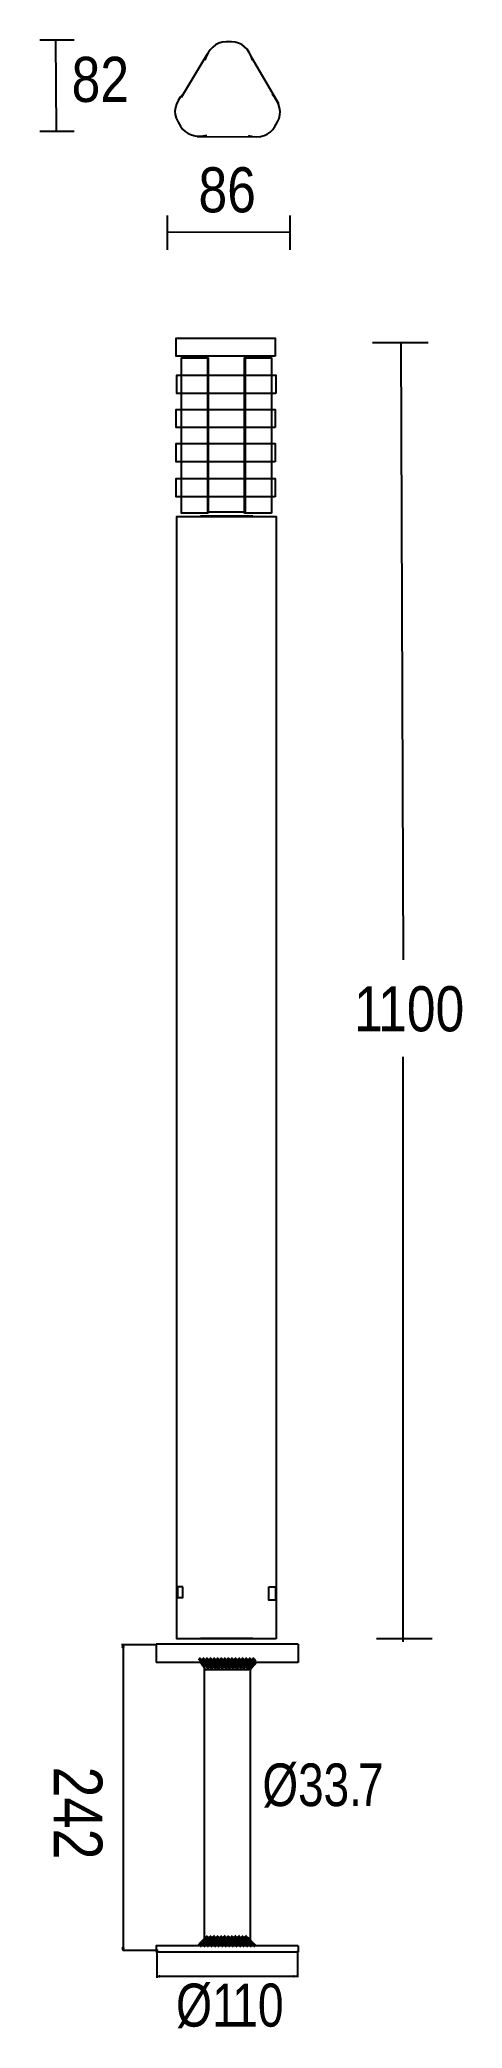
# Model space of a CAD drawing. Extents: x 1 to 72, y 3 to 337.
import ezdxf

# ---------------------------------------------------------------- set-up
doc = ezdxf.new("R2010")
doc.units = 0
doc.layers.add('LIVELLO_1', color=160, linetype='Continuous')
doc.styles.add('STD', font='txt')

# ---------------------------------------------------------------- blocks, each defined once
blk = doc.blocks.new('AI9-BLK319')
at = {"layer": 'LIVELLO_1', "color": 7}
for p, q in [((3.514686, -0.318155), (3.881072, 0.049782)), ((3.697793, -0.501089), (4.066418, -0.133497)), ((3.881072, -0.684368), (4.249698, -0.318155))]:
    blk.add_line(p, q, dxfattribs=at)
blk = doc.blocks.new('AI9-BLK318')
at = {"layer": 'LIVELLO_1', "color": 7}
blk.add_blockref('AI9-BLK319', (0, 0), dxfattribs=at)
blk = doc.blocks.new('AI9-BLK317')
at = {"layer": 'LIVELLO_1', "color": 7}
for p, q in [((3.741029, -0.167432), (4.108965, 0.199127)), ((3.924308, -0.352089), (4.292072, 0.015847)), ((4.108965, -0.535368), (4.475351, -0.167432))]:
    blk.add_line(p, q, dxfattribs=at)
blk = doc.blocks.new('AI9-BLK316')
at = {"layer": 'LIVELLO_1', "color": 7}
blk.add_blockref('AI9-BLK317', (0, 0), dxfattribs=at)
blk = doc.blocks.new('AI9-BLK315')
at = {"layer": 'LIVELLO_1', "color": 7}
for p, q in [((3.889513, 0.017742), (4.257277, 0.385678)), ((4.07417, -0.165537), (4.440556, 0.201021)), ((4.257277, -0.350194), (4.625213, 0.017742))]:
    blk.add_line(p, q, dxfattribs=at)
blk = doc.blocks.new('AI9-BLK314')
at = {"layer": 'LIVELLO_1', "color": 7}
blk.add_blockref('AI9-BLK315', (0, 0), dxfattribs=at)
blk = doc.blocks.new('AI9-BLK311')
at = {"layer": 'LIVELLO_1', "color": 7}
for p, q in [((2.917479, -0.318155), (3.285243, 0.049782)), ((3.100586, -0.501089), (3.468522, -0.133497)), ((3.285243, -0.684368), (3.651629, -0.318155))]:
    blk.add_line(p, q, dxfattribs=at)
blk = doc.blocks.new('AI9-BLK310')
at = {"layer": 'LIVELLO_1', "color": 7}
blk.add_blockref('AI9-BLK311', (0, 0), dxfattribs=at)
blk = doc.blocks.new('AI9-BLK309')
at = {"layer": 'LIVELLO_1', "color": 7}
for p, q in [((3.214963, -0.167432), (3.583588, 0.199127)), ((3.400309, -0.352089), (3.766695, 0.015847)), ((3.583588, -0.535368), (3.951352, -0.167432))]:
    blk.add_line(p, q, dxfattribs=at)
blk = doc.blocks.new('AI9-BLK308')
at = {"layer": 'LIVELLO_1', "color": 7}
blk.add_blockref('AI9-BLK309', (0, 0), dxfattribs=at)
blk = doc.blocks.new('AI9-BLK307')
at = {"layer": 'LIVELLO_1', "color": 7}
for p, q in [((3.514686, 0.017742), (3.881072, 0.385678)), ((3.697793, -0.165537), (4.066418, 0.201021)), ((3.881072, -0.350194), (4.249698, 0.017742))]:
    blk.add_line(p, q, dxfattribs=at)
blk = doc.blocks.new('AI9-BLK306')
at = {"layer": 'LIVELLO_1', "color": 7}
blk.add_blockref('AI9-BLK307', (0, 0), dxfattribs=at)
blk = doc.blocks.new('AI9-BLK305')
at = {"layer": 'LIVELLO_1', "color": 7}
for p, q in [((3.741029, 0.185346), (4.108965, 0.552938)), ((3.924308, 0.002067), (4.292072, 0.369659)), ((4.108965, -0.181212), (4.475351, 0.185346))]:
    blk.add_line(p, q, dxfattribs=at)
blk = doc.blocks.new('AI9-BLK304')
at = {"layer": 'LIVELLO_1', "color": 7}
blk.add_blockref('AI9-BLK305', (0, 0), dxfattribs=at)
blk = doc.blocks.new('AI9-BLK303')
at = {"layer": 'LIVELLO_1', "color": 7}
for p, q in [((3.889513, 0.335552), (4.257277, 0.70211)), ((4.07417, 0.150895), (4.440556, 0.518831)), ((4.257277, -0.032039), (4.625213, 0.335552))]:
    blk.add_line(p, q, dxfattribs=at)
blk = doc.blocks.new('AI9-BLK302')
at = {"layer": 'LIVELLO_1', "color": 7}
blk.add_blockref('AI9-BLK303', (0, 0), dxfattribs=at)
blk = doc.blocks.new('AI9-BLK301')
at = {"layer": 'LIVELLO_1', "color": 7}
for p, q in [((2.319583, -0.318155), (2.687347, 0.049782)), ((2.50424, -0.501089), (2.870626, -0.133497)), ((2.687347, -0.684368), (3.055283, -0.318155))]:
    blk.add_line(p, q, dxfattribs=at)
blk = doc.blocks.new('AI9-BLK300')
at = {"layer": 'LIVELLO_1', "color": 7}
blk.add_blockref('AI9-BLK301', (0, 0), dxfattribs=at)
blk = doc.blocks.new('AI9-BLK299')
at = {"layer": 'LIVELLO_1', "color": 7}
for p, q in [((2.619134, -0.167432), (2.985692, 0.199127)), ((2.802413, -0.352089), (3.170177, 0.015847)), ((2.985692, -0.535368), (3.353456, -0.167432))]:
    blk.add_line(p, q, dxfattribs=at)
blk = doc.blocks.new('AI9-BLK298')
at = {"layer": 'LIVELLO_1', "color": 7}
blk.add_blockref('AI9-BLK299', (0, 0), dxfattribs=at)
blk = doc.blocks.new('AI9-BLK297')
at = {"layer": 'LIVELLO_1', "color": 7}
for p, q in [((2.917479, 0.017742), (3.285243, 0.385678)), ((3.100586, -0.165537), (3.468522, 0.201021)), ((3.285243, -0.350194), (3.651629, 0.017742))]:
    blk.add_line(p, q, dxfattribs=at)
blk = doc.blocks.new('AI9-BLK296')
at = {"layer": 'LIVELLO_1', "color": 7}
blk.add_blockref('AI9-BLK297', (0, 0), dxfattribs=at)
blk = doc.blocks.new('AI9-BLK295')
at = {"layer": 'LIVELLO_1', "color": 7}
for p, q in [((3.214963, 0.185346), (3.583588, 0.552938)), ((3.400309, 0.002067), (3.766695, 0.369659)), ((3.583588, -0.181212), (3.951352, 0.185346))]:
    blk.add_line(p, q, dxfattribs=at)
blk = doc.blocks.new('AI9-BLK294')
at = {"layer": 'LIVELLO_1', "color": 7}
blk.add_blockref('AI9-BLK295', (0, 0), dxfattribs=at)
blk = doc.blocks.new('AI9-BLK293')
at = {"layer": 'LIVELLO_1', "color": 7}
for p, q in [((3.514686, 0.335552), (3.881072, 0.70211)), ((3.697793, 0.150895), (4.066418, 0.518831)), ((3.881072, -0.032039), (4.249698, 0.335552))]:
    blk.add_line(p, q, dxfattribs=at)
blk = doc.blocks.new('AI9-BLK292')
at = {"layer": 'LIVELLO_1', "color": 7}
blk.add_blockref('AI9-BLK293', (0, 0), dxfattribs=at)
blk = doc.blocks.new('AI9-BLK291')
at = {"layer": 'LIVELLO_1', "color": 7}
for p, q in [((1.723065, -0.318155), (2.08945, 0.049782)), ((1.906344, -0.501089), (2.274108, -0.133497)), ((2.08945, -0.684368), (2.457387, -0.318155))]:
    blk.add_line(p, q, dxfattribs=at)
blk = doc.blocks.new('AI9-BLK290')
at = {"layer": 'LIVELLO_1', "color": 7}
blk.add_blockref('AI9-BLK291', (0, 0), dxfattribs=at)
blk = doc.blocks.new('AI9-BLK289')
at = {"layer": 'LIVELLO_1', "color": 7}
for p, q in [((2.021238, -0.167432), (2.389174, 0.199127)), ((2.204517, -0.352089), (2.572281, 0.015847)), ((2.389174, -0.535368), (2.75556, -0.167432))]:
    blk.add_line(p, q, dxfattribs=at)
blk = doc.blocks.new('AI9-BLK288')
at = {"layer": 'LIVELLO_1', "color": 7}
blk.add_blockref('AI9-BLK289', (0, 0), dxfattribs=at)
blk = doc.blocks.new('AI9-BLK287')
at = {"layer": 'LIVELLO_1', "color": 7}
for p, q in [((2.319583, 0.017742), (2.687347, 0.385678)), ((2.50424, -0.165537), (2.870626, 0.201021)), ((2.687347, -0.350194), (3.055283, 0.017742))]:
    blk.add_line(p, q, dxfattribs=at)
blk = doc.blocks.new('AI9-BLK286')
at = {"layer": 'LIVELLO_1', "color": 7}
blk.add_blockref('AI9-BLK287', (0, 0), dxfattribs=at)
blk = doc.blocks.new('AI9-BLK285')
at = {"layer": 'LIVELLO_1', "color": 7}
for p, q in [((2.619134, 0.185346), (2.985692, 0.552938)), ((2.802413, 0.002067), (3.170177, 0.369659)), ((2.985692, -0.181212), (3.353456, 0.185346))]:
    blk.add_line(p, q, dxfattribs=at)
blk = doc.blocks.new('AI9-BLK284')
at = {"layer": 'LIVELLO_1', "color": 7}
blk.add_blockref('AI9-BLK285', (0, 0), dxfattribs=at)
blk = doc.blocks.new('AI9-BLK283')
at = {"layer": 'LIVELLO_1', "color": 7}
for p, q in [((2.917479, 0.335552), (3.285243, 0.70211)), ((3.100586, 0.150895), (3.468522, 0.518831)), ((3.285243, -0.032039), (3.651629, 0.335552))]:
    blk.add_line(p, q, dxfattribs=at)
blk = doc.blocks.new('AI9-BLK282')
at = {"layer": 'LIVELLO_1', "color": 7}
blk.add_blockref('AI9-BLK283', (0, 0), dxfattribs=at)
blk = doc.blocks.new('AI9-BLK281')
at = {"layer": 'LIVELLO_1', "color": 7}
for p, q in [((1.125168, -0.318155), (1.493621, 0.049782)), ((1.309136, -0.501089), (1.6769, -0.133497)), ((1.493621, -0.684368), (1.860179, -0.318155))]:
    blk.add_line(p, q, dxfattribs=at)
blk = doc.blocks.new('AI9-BLK280')
at = {"layer": 'LIVELLO_1', "color": 7}
blk.add_blockref('AI9-BLK281', (0, 0), dxfattribs=at)
blk = doc.blocks.new('AI9-BLK279')
at = {"layer": 'LIVELLO_1', "color": 7}
for p, q in [((1.423341, -0.167432), (1.791277, 0.199127)), ((1.607998, -0.352089), (1.975073, 0.015847)), ((1.791277, -0.535368), (2.15973, -0.167432))]:
    blk.add_line(p, q, dxfattribs=at)
blk = doc.blocks.new('AI9-BLK278')
at = {"layer": 'LIVELLO_1', "color": 7}
blk.add_blockref('AI9-BLK279', (0, 0), dxfattribs=at)
blk = doc.blocks.new('AI9-BLK277')
at = {"layer": 'LIVELLO_1', "color": 7}
for p, q in [((1.723065, 0.017742), (2.08945, 0.385678)), ((1.906344, -0.165537), (2.274108, 0.201021)), ((2.08945, -0.350194), (2.457387, 0.017742))]:
    blk.add_line(p, q, dxfattribs=at)
blk = doc.blocks.new('AI9-BLK276')
at = {"layer": 'LIVELLO_1', "color": 7}
blk.add_blockref('AI9-BLK277', (0, 0), dxfattribs=at)
blk = doc.blocks.new('AI9-BLK275')
at = {"layer": 'LIVELLO_1', "color": 7}
for p, q in [((2.021238, 0.185346), (2.389174, 0.552938)), ((2.204517, 0.002067), (2.572281, 0.369659)), ((2.389174, -0.181212), (2.75556, 0.185346))]:
    blk.add_line(p, q, dxfattribs=at)
blk = doc.blocks.new('AI9-BLK274')
at = {"layer": 'LIVELLO_1', "color": 7}
blk.add_blockref('AI9-BLK275', (0, 0), dxfattribs=at)
blk = doc.blocks.new('AI9-BLK273')
at = {"layer": 'LIVELLO_1', "color": 7}
for p, q in [((2.319583, 0.335552), (2.687347, 0.70211)), ((2.50424, 0.150895), (2.870626, 0.518831)), ((2.687347, -0.032039), (3.055283, 0.335552))]:
    blk.add_line(p, q, dxfattribs=at)
blk = doc.blocks.new('AI9-BLK272')
at = {"layer": 'LIVELLO_1', "color": 7}
blk.add_blockref('AI9-BLK273', (0, 0), dxfattribs=at)
blk = doc.blocks.new('AI9-BLK271')
at = {"layer": 'LIVELLO_1', "color": 7}
for p, q in [((0.527961, -0.318155), (0.895725, 0.049782)), ((0.711068, -0.501089), (1.079004, -0.133497)), ((0.895725, -0.684368), (1.263661, -0.318155))]:
    blk.add_line(p, q, dxfattribs=at)
blk = doc.blocks.new('AI9-BLK270')
at = {"layer": 'LIVELLO_1', "color": 7}
blk.add_blockref('AI9-BLK271', (0, 0), dxfattribs=at)
blk = doc.blocks.new('AI9-BLK269')
at = {"layer": 'LIVELLO_1', "color": 7}
for p, q in [((0.826134, -0.167432), (1.19407, 0.199127)), ((1.010791, -0.352089), (1.378727, 0.015847)), ((1.19407, -0.535368), (1.561834, -0.167432))]:
    blk.add_line(p, q, dxfattribs=at)
blk = doc.blocks.new('AI9-BLK268')
at = {"layer": 'LIVELLO_1', "color": 7}
blk.add_blockref('AI9-BLK269', (0, 0), dxfattribs=at)
blk = doc.blocks.new('AI9-BLK267')
at = {"layer": 'LIVELLO_1', "color": 7}
for p, q in [((1.125168, 0.017742), (1.493621, 0.385678)), ((1.309136, -0.165537), (1.6769, 0.201021)), ((1.493621, -0.350194), (1.860179, 0.017742))]:
    blk.add_line(p, q, dxfattribs=at)
blk = doc.blocks.new('AI9-BLK266')
at = {"layer": 'LIVELLO_1', "color": 7}
blk.add_blockref('AI9-BLK267', (0, 0), dxfattribs=at)
blk = doc.blocks.new('AI9-BLK265')
at = {"layer": 'LIVELLO_1', "color": 7}
for p, q in [((1.423341, 0.185346), (1.791277, 0.552938)), ((1.607998, 0.002067), (1.975073, 0.369659)), ((1.791277, -0.181212), (2.15973, 0.185346))]:
    blk.add_line(p, q, dxfattribs=at)
blk = doc.blocks.new('AI9-BLK264')
at = {"layer": 'LIVELLO_1', "color": 7}
blk.add_blockref('AI9-BLK265', (0, 0), dxfattribs=at)
blk = doc.blocks.new('AI9-BLK263')
at = {"layer": 'LIVELLO_1', "color": 7}
for p, q in [((1.723065, 0.335552), (2.08945, 0.70211)), ((1.906344, 0.150895), (2.274108, 0.518831)), ((2.08945, -0.032039), (2.457387, 0.335552))]:
    blk.add_line(p, q, dxfattribs=at)
blk = doc.blocks.new('AI9-BLK262')
at = {"layer": 'LIVELLO_1', "color": 7}
blk.add_blockref('AI9-BLK263', (0, 0), dxfattribs=at)
blk = doc.blocks.new('AI9-BLK261')
at = {"layer": 'LIVELLO_1', "color": 7}
for p, q in [((-0.069935, -0.318155), (0.297829, 0.049782)), ((0.114722, -0.501089), (0.481108, -0.133497)), ((0.297829, -0.684368), (0.665765, -0.318155))]:
    blk.add_line(p, q, dxfattribs=at)
blk = doc.blocks.new('AI9-BLK260')
at = {"layer": 'LIVELLO_1', "color": 7}
blk.add_blockref('AI9-BLK261', (0, 0), dxfattribs=at)
blk = doc.blocks.new('AI9-BLK259')
at = {"layer": 'LIVELLO_1', "color": 7}
for p, q in [((0.229616, -0.167432), (0.596174, 0.199127)), ((0.412895, -0.352089), (0.780659, 0.015847)), ((0.596174, -0.535368), (0.963938, -0.167432))]:
    blk.add_line(p, q, dxfattribs=at)
blk = doc.blocks.new('AI9-BLK258')
at = {"layer": 'LIVELLO_1', "color": 7}
blk.add_blockref('AI9-BLK259', (0, 0), dxfattribs=at)
blk = doc.blocks.new('AI9-BLK257')
at = {"layer": 'LIVELLO_1', "color": 7}
for p, q in [((0.527961, 0.017742), (0.895725, 0.385678)), ((0.711068, -0.165537), (1.079004, 0.201021)), ((0.895725, -0.350194), (1.263661, 0.017742))]:
    blk.add_line(p, q, dxfattribs=at)
blk = doc.blocks.new('AI9-BLK256')
at = {"layer": 'LIVELLO_1', "color": 7}
blk.add_blockref('AI9-BLK257', (0, 0), dxfattribs=at)
blk = doc.blocks.new('AI9-BLK255')
at = {"layer": 'LIVELLO_1', "color": 7}
for p, q in [((0.826134, 0.185346), (1.19407, 0.552938)), ((1.010791, 0.002067), (1.378727, 0.369659)), ((1.19407, -0.181212), (1.561834, 0.185346))]:
    blk.add_line(p, q, dxfattribs=at)
blk = doc.blocks.new('AI9-BLK254')
at = {"layer": 'LIVELLO_1', "color": 7}
blk.add_blockref('AI9-BLK255', (0, 0), dxfattribs=at)
blk = doc.blocks.new('AI9-BLK253')
at = {"layer": 'LIVELLO_1', "color": 7}
for p, q in [((1.125168, 0.335552), (1.493621, 0.70211)), ((1.309136, 0.150895), (1.6769, 0.518831)), ((1.493621, -0.032039), (1.860179, 0.335552))]:
    blk.add_line(p, q, dxfattribs=at)
blk = doc.blocks.new('AI9-BLK252')
at = {"layer": 'LIVELLO_1', "color": 7}
blk.add_blockref('AI9-BLK253', (0, 0), dxfattribs=at)
blk = doc.blocks.new('AI9-BLK251')
at = {"layer": 'LIVELLO_1', "color": 7}
for p, q in [((-0.666454, -0.318155), (-0.300068, 0.049782)), ((-0.483175, -0.501089), (-0.114722, -0.133497)), ((-0.300068, -0.684368), (0.068557, -0.318155))]:
    blk.add_line(p, q, dxfattribs=at)
blk = doc.blocks.new('AI9-BLK250')
at = {"layer": 'LIVELLO_1', "color": 7}
blk.add_blockref('AI9-BLK251', (0, 0), dxfattribs=at)
blk = doc.blocks.new('AI9-BLK249')
at = {"layer": 'LIVELLO_1', "color": 7}
for p, q in [((-0.368281, -0.167432), (-0.000345, 0.199127)), ((-0.185002, -0.352089), (0.182762, 0.015847)), ((-0.000345, -0.535368), (0.366041, -0.167432))]:
    blk.add_line(p, q, dxfattribs=at)
blk = doc.blocks.new('AI9-BLK248')
at = {"layer": 'LIVELLO_1', "color": 7}
blk.add_blockref('AI9-BLK249', (0, 0), dxfattribs=at)
blk = doc.blocks.new('AI9-BLK247')
at = {"layer": 'LIVELLO_1', "color": 7}
for p, q in [((-0.069935, 0.017742), (0.297829, 0.385678)), ((0.114722, -0.165537), (0.481108, 0.201021)), ((0.297829, -0.350194), (0.665765, 0.017742))]:
    blk.add_line(p, q, dxfattribs=at)
blk = doc.blocks.new('AI9-BLK246')
at = {"layer": 'LIVELLO_1', "color": 7}
blk.add_blockref('AI9-BLK247', (0, 0), dxfattribs=at)
blk = doc.blocks.new('AI9-BLK245')
at = {"layer": 'LIVELLO_1', "color": 7}
for p, q in [((0.229616, 0.185346), (0.596174, 0.552938)), ((0.412895, 0.002067), (0.780659, 0.369659)), ((0.596174, -0.181212), (0.963938, 0.185346))]:
    blk.add_line(p, q, dxfattribs=at)
blk = doc.blocks.new('AI9-BLK244')
at = {"layer": 'LIVELLO_1', "color": 7}
blk.add_blockref('AI9-BLK245', (0, 0), dxfattribs=at)
blk = doc.blocks.new('AI9-BLK243')
at = {"layer": 'LIVELLO_1', "color": 7}
for p, q in [((0.527961, 0.335552), (0.895725, 0.70211)), ((0.711068, 0.150895), (1.079004, 0.518831)), ((0.895725, -0.032039), (1.263661, 0.335552))]:
    blk.add_line(p, q, dxfattribs=at)
blk = doc.blocks.new('AI9-BLK242')
at = {"layer": 'LIVELLO_1', "color": 7}
blk.add_blockref('AI9-BLK243', (0, 0), dxfattribs=at)
blk = doc.blocks.new('AI9-BLK241')
at = {"layer": 'LIVELLO_1', "color": 7}
for p, q in [((-1.263661, -0.318155), (-0.895897, 0.049782)), ((-1.080382, -0.501089), (-0.712618, -0.133497)), ((-0.895897, -0.684368), (-0.529339, -0.318155))]:
    blk.add_line(p, q, dxfattribs=at)
blk = doc.blocks.new('AI9-BLK240')
at = {"layer": 'LIVELLO_1', "color": 7}
blk.add_blockref('AI9-BLK241', (0, 0), dxfattribs=at)
blk = doc.blocks.new('AI9-BLK239')
at = {"layer": 'LIVELLO_1', "color": 7}
for p, q in [((-0.966177, -0.167432), (-0.597552, 0.199127)), ((-0.780831, -0.352089), (-0.414445, 0.015847)), ((-0.597552, -0.535368), (-0.229788, -0.167432))]:
    blk.add_line(p, q, dxfattribs=at)
blk = doc.blocks.new('AI9-BLK238')
at = {"layer": 'LIVELLO_1', "color": 7}
blk.add_blockref('AI9-BLK239', (0, 0), dxfattribs=at)
blk = doc.blocks.new('AI9-BLK237')
at = {"layer": 'LIVELLO_1', "color": 7}
for p, q in [((-0.666454, 0.017742), (-0.300068, 0.385678)), ((-0.483175, -0.165537), (-0.114722, 0.201021)), ((-0.300068, -0.350194), (0.068557, 0.017742))]:
    blk.add_line(p, q, dxfattribs=at)
blk = doc.blocks.new('AI9-BLK236')
at = {"layer": 'LIVELLO_1', "color": 7}
blk.add_blockref('AI9-BLK237', (0, 0), dxfattribs=at)
blk = doc.blocks.new('AI9-BLK235')
at = {"layer": 'LIVELLO_1', "color": 7}
for p, q in [((-0.368281, 0.185346), (-0.000345, 0.552938)), ((-0.185002, 0.002067), (0.182762, 0.369659)), ((-0.000345, -0.181212), (0.366041, 0.185346))]:
    blk.add_line(p, q, dxfattribs=at)
blk = doc.blocks.new('AI9-BLK234')
at = {"layer": 'LIVELLO_1', "color": 7}
blk.add_blockref('AI9-BLK235', (0, 0), dxfattribs=at)
blk = doc.blocks.new('AI9-BLK233')
at = {"layer": 'LIVELLO_1', "color": 7}
for p, q in [((-0.069935, 0.335552), (0.297829, 0.70211)), ((0.114722, 0.150895), (0.481108, 0.518831)), ((0.297829, -0.032039), (0.665765, 0.335552))]:
    blk.add_line(p, q, dxfattribs=at)
blk = doc.blocks.new('AI9-BLK232')
at = {"layer": 'LIVELLO_1', "color": 7}
blk.add_blockref('AI9-BLK233', (0, 0), dxfattribs=at)
blk = doc.blocks.new('AI9-BLK231')
at = {"layer": 'LIVELLO_1', "color": 7}
for p, q in [((-1.861557, -0.318155), (-1.493793, 0.049782)), ((-1.6769, -0.501089), (-1.310514, -0.133497)), ((-1.493793, -0.684368), (-1.125857, -0.318155))]:
    blk.add_line(p, q, dxfattribs=at)
blk = doc.blocks.new('AI9-BLK230')
at = {"layer": 'LIVELLO_1', "color": 7}
blk.add_blockref('AI9-BLK231', (0, 0), dxfattribs=at)
blk = doc.blocks.new('AI9-BLK229')
at = {"layer": 'LIVELLO_1', "color": 7}
for p, q in [((-1.561834, -0.167432), (-1.195448, 0.199127)), ((-1.378727, -0.352089), (-1.010791, 0.015847)), ((-1.195448, -0.535368), (-0.827684, -0.167432))]:
    blk.add_line(p, q, dxfattribs=at)
blk = doc.blocks.new('AI9-BLK228')
at = {"layer": 'LIVELLO_1', "color": 7}
blk.add_blockref('AI9-BLK229', (0, 0), dxfattribs=at)
blk = doc.blocks.new('AI9-BLK227')
at = {"layer": 'LIVELLO_1', "color": 7}
for p, q in [((-1.263661, 0.017742), (-0.895897, 0.385678)), ((-1.080382, -0.165537), (-0.712618, 0.201021)), ((-0.895897, -0.350194), (-0.529339, 0.017742))]:
    blk.add_line(p, q, dxfattribs=at)
blk = doc.blocks.new('AI9-BLK226')
at = {"layer": 'LIVELLO_1', "color": 7}
blk.add_blockref('AI9-BLK227', (0, 0), dxfattribs=at)
blk = doc.blocks.new('AI9-BLK225')
at = {"layer": 'LIVELLO_1', "color": 7}
for p, q in [((-0.966177, 0.185346), (-0.597552, 0.552938)), ((-0.780831, 0.002067), (-0.414445, 0.369659)), ((-0.597552, -0.181212), (-0.229788, 0.185346))]:
    blk.add_line(p, q, dxfattribs=at)
blk = doc.blocks.new('AI9-BLK224')
at = {"layer": 'LIVELLO_1', "color": 7}
blk.add_blockref('AI9-BLK225', (0, 0), dxfattribs=at)
blk = doc.blocks.new('AI9-BLK223')
at = {"layer": 'LIVELLO_1', "color": 7}
for p, q in [((-0.666454, 0.335552), (-0.300068, 0.70211)), ((-0.483175, 0.150895), (-0.114722, 0.518831)), ((-0.300068, -0.032039), (0.068557, 0.335552))]:
    blk.add_line(p, q, dxfattribs=at)
blk = doc.blocks.new('AI9-BLK222')
at = {"layer": 'LIVELLO_1', "color": 7}
blk.add_blockref('AI9-BLK223', (0, 0), dxfattribs=at)
blk = doc.blocks.new('AI9-BLK221')
at = {"layer": 'LIVELLO_1', "color": 7}
for p, q in [((-2.458076, -0.318155), (-2.09169, 0.049782)), ((-2.274797, -0.501089), (-1.907033, -0.133497)), ((-2.09169, -0.684368), (-1.723754, -0.318155))]:
    blk.add_line(p, q, dxfattribs=at)
blk = doc.blocks.new('AI9-BLK220')
at = {"layer": 'LIVELLO_1', "color": 7}
blk.add_blockref('AI9-BLK221', (0, 0), dxfattribs=at)
blk = doc.blocks.new('AI9-BLK219')
at = {"layer": 'LIVELLO_1', "color": 7}
for p, q in [((-2.159903, -0.167432), (-1.791966, 0.199127)), ((-1.976624, -0.352089), (-1.60886, 0.015847)), ((-1.791966, -0.535368), (-1.425581, -0.167432))]:
    blk.add_line(p, q, dxfattribs=at)
blk = doc.blocks.new('AI9-BLK218')
at = {"layer": 'LIVELLO_1', "color": 7}
blk.add_blockref('AI9-BLK219', (0, 0), dxfattribs=at)
blk = doc.blocks.new('AI9-BLK217')
at = {"layer": 'LIVELLO_1', "color": 7}
for p, q in [((-1.861557, 0.017742), (-1.493793, 0.385678)), ((-1.6769, -0.165537), (-1.310514, 0.201021)), ((-1.493793, -0.350194), (-1.125857, 0.017742))]:
    blk.add_line(p, q, dxfattribs=at)
blk = doc.blocks.new('AI9-BLK216')
at = {"layer": 'LIVELLO_1', "color": 7}
blk.add_blockref('AI9-BLK217', (0, 0), dxfattribs=at)
blk = doc.blocks.new('AI9-BLK215')
at = {"layer": 'LIVELLO_1', "color": 7}
for p, q in [((-1.561834, 0.185346), (-1.195448, 0.552938)), ((-1.378727, 0.002067), (-1.010791, 0.369659)), ((-1.195448, -0.181212), (-0.827684, 0.185346))]:
    blk.add_line(p, q, dxfattribs=at)
blk = doc.blocks.new('AI9-BLK214')
at = {"layer": 'LIVELLO_1', "color": 7}
blk.add_blockref('AI9-BLK215', (0, 0), dxfattribs=at)
blk = doc.blocks.new('AI9-BLK213')
at = {"layer": 'LIVELLO_1', "color": 7}
for p, q in [((-1.263661, 0.335552), (-0.895897, 0.70211)), ((-1.080382, 0.150895), (-0.712618, 0.518831)), ((-0.895897, -0.032039), (-0.529339, 0.335552))]:
    blk.add_line(p, q, dxfattribs=at)
blk = doc.blocks.new('AI9-BLK212')
at = {"layer": 'LIVELLO_1', "color": 7}
blk.add_blockref('AI9-BLK213', (0, 0), dxfattribs=at)
blk = doc.blocks.new('AI9-BLK211')
at = {"layer": 'LIVELLO_1', "color": 7}
for p, q in [((-3.055972, -0.318155), (-2.687519, 0.049782)), ((-2.872004, -0.501089), (-2.50424, -0.133497)), ((-2.687519, -0.684368), (-2.320961, -0.318155))]:
    blk.add_line(p, q, dxfattribs=at)
blk = doc.blocks.new('AI9-BLK210')
at = {"layer": 'LIVELLO_1', "color": 7}
blk.add_blockref('AI9-BLK211', (0, 0), dxfattribs=at)
blk = doc.blocks.new('AI9-BLK209')
at = {"layer": 'LIVELLO_1', "color": 7}
for p, q in [((-2.757799, -0.167432), (-2.389863, 0.199127)), ((-2.573142, -0.352089), (-2.205895, 0.015847)), ((-2.389863, -0.535368), (-2.02141, -0.167432))]:
    blk.add_line(p, q, dxfattribs=at)
blk = doc.blocks.new('AI9-BLK208')
at = {"layer": 'LIVELLO_1', "color": 7}
blk.add_blockref('AI9-BLK209', (0, 0), dxfattribs=at)
blk = doc.blocks.new('AI9-BLK207')
at = {"layer": 'LIVELLO_1', "color": 7}
for p, q in [((-2.458076, 0.017742), (-2.09169, 0.385678)), ((-2.274797, -0.165537), (-1.907033, 0.201021)), ((-2.09169, -0.350194), (-1.723754, 0.017742))]:
    blk.add_line(p, q, dxfattribs=at)
blk = doc.blocks.new('AI9-BLK206')
at = {"layer": 'LIVELLO_1', "color": 7}
blk.add_blockref('AI9-BLK207', (0, 0), dxfattribs=at)
blk = doc.blocks.new('AI9-BLK205')
at = {"layer": 'LIVELLO_1', "color": 7}
for p, q in [((-2.159903, 0.185346), (-1.791966, 0.552938)), ((-1.976624, 0.002067), (-1.60886, 0.369659)), ((-1.791966, -0.181212), (-1.425581, 0.185346))]:
    blk.add_line(p, q, dxfattribs=at)
blk = doc.blocks.new('AI9-BLK204')
at = {"layer": 'LIVELLO_1', "color": 7}
blk.add_blockref('AI9-BLK205', (0, 0), dxfattribs=at)
blk = doc.blocks.new('AI9-BLK203')
at = {"layer": 'LIVELLO_1', "color": 7}
for p, q in [((-1.861557, 0.335552), (-1.493793, 0.70211)), ((-1.6769, 0.150895), (-1.310514, 0.518831)), ((-1.493793, -0.032039), (-1.125857, 0.335552))]:
    blk.add_line(p, q, dxfattribs=at)
blk = doc.blocks.new('AI9-BLK202')
at = {"layer": 'LIVELLO_1', "color": 7}
blk.add_blockref('AI9-BLK203', (0, 0), dxfattribs=at)
blk = doc.blocks.new('AI9-BLK201')
at = {"layer": 'LIVELLO_1', "color": 7}
for p, q in [((-3.653179, -0.318155), (-3.285415, 0.049782)), ((-3.4699, -0.501089), (-3.102136, -0.133497)), ((-3.285415, -0.684368), (-2.917479, -0.318155))]:
    blk.add_line(p, q, dxfattribs=at)
blk = doc.blocks.new('AI9-BLK200')
at = {"layer": 'LIVELLO_1', "color": 7}
blk.add_blockref('AI9-BLK201', (0, 0), dxfattribs=at)
blk = doc.blocks.new('AI9-BLK199')
at = {"layer": 'LIVELLO_1', "color": 7}
for p, q in [((-3.355006, -0.167432), (-2.98707, 0.199127)), ((-3.170349, -0.352089), (-2.802413, 0.015847)), ((-2.98707, -0.535368), (-2.619306, -0.167432))]:
    blk.add_line(p, q, dxfattribs=at)
blk = doc.blocks.new('AI9-BLK198')
at = {"layer": 'LIVELLO_1', "color": 7}
blk.add_blockref('AI9-BLK199', (0, 0), dxfattribs=at)
blk = doc.blocks.new('AI9-BLK197')
at = {"layer": 'LIVELLO_1', "color": 7}
for p, q in [((-3.055972, 0.017742), (-2.687519, 0.385678)), ((-2.872004, -0.165537), (-2.50424, 0.201021)), ((-2.687519, -0.350194), (-2.320961, 0.017742))]:
    blk.add_line(p, q, dxfattribs=at)
blk = doc.blocks.new('AI9-BLK196')
at = {"layer": 'LIVELLO_1', "color": 7}
blk.add_blockref('AI9-BLK197', (0, 0), dxfattribs=at)
blk = doc.blocks.new('AI9-BLK195')
at = {"layer": 'LIVELLO_1', "color": 7}
for p, q in [((-2.757799, 0.185346), (-2.389863, 0.552938)), ((-2.573142, 0.002067), (-2.205895, 0.369659)), ((-2.389863, -0.181212), (-2.02141, 0.185346))]:
    blk.add_line(p, q, dxfattribs=at)
blk = doc.blocks.new('AI9-BLK194')
at = {"layer": 'LIVELLO_1', "color": 7}
blk.add_blockref('AI9-BLK195', (0, 0), dxfattribs=at)
blk = doc.blocks.new('AI9-BLK193')
at = {"layer": 'LIVELLO_1', "color": 7}
for p, q in [((-2.458076, 0.335552), (-2.09169, 0.70211)), ((-2.274797, 0.150895), (-1.907033, 0.518831)), ((-2.09169, -0.032039), (-1.723754, 0.335552))]:
    blk.add_line(p, q, dxfattribs=at)
blk = doc.blocks.new('AI9-BLK192')
at = {"layer": 'LIVELLO_1', "color": 7}
blk.add_blockref('AI9-BLK193', (0, 0), dxfattribs=at)
blk = doc.blocks.new('AI9-BLK191')
at = {"layer": 'LIVELLO_1', "color": 7}
for p, q in [((-3.951352, -0.167432), (-3.584966, 0.199127)), ((-3.768245, -0.352089), (-3.400309, 0.015847)), ((-3.584966, -0.535368), (-3.217202, -0.167432))]:
    blk.add_line(p, q, dxfattribs=at)
blk = doc.blocks.new('AI9-BLK190')
at = {"layer": 'LIVELLO_1', "color": 7}
blk.add_blockref('AI9-BLK191', (0, 0), dxfattribs=at)
blk = doc.blocks.new('AI9-BLK189')
at = {"layer": 'LIVELLO_1', "color": 7}
for p, q in [((-3.653179, 0.017742), (-3.285415, 0.385678)), ((-3.4699, -0.165537), (-3.102136, 0.201021)), ((-3.285415, -0.350194), (-2.917479, 0.017742))]:
    blk.add_line(p, q, dxfattribs=at)
blk = doc.blocks.new('AI9-BLK188')
at = {"layer": 'LIVELLO_1', "color": 7}
blk.add_blockref('AI9-BLK189', (0, 0), dxfattribs=at)
blk = doc.blocks.new('AI9-BLK187')
at = {"layer": 'LIVELLO_1', "color": 7}
for p, q in [((-3.355006, 0.185346), (-2.98707, 0.552938)), ((-3.170349, 0.002067), (-2.802413, 0.369659)), ((-2.98707, -0.181212), (-2.619306, 0.185346))]:
    blk.add_line(p, q, dxfattribs=at)
blk = doc.blocks.new('AI9-BLK186')
at = {"layer": 'LIVELLO_1', "color": 7}
blk.add_blockref('AI9-BLK187', (0, 0), dxfattribs=at)
blk = doc.blocks.new('AI9-BLK185')
at = {"layer": 'LIVELLO_1', "color": 7}
for p, q in [((-3.055972, 0.335552), (-2.687519, 0.70211)), ((-2.872004, 0.150895), (-2.50424, 0.518831)), ((-2.687519, -0.032039), (-2.320961, 0.335552))]:
    blk.add_line(p, q, dxfattribs=at)
blk = doc.blocks.new('AI9-BLK184')
at = {"layer": 'LIVELLO_1', "color": 7}
blk.add_blockref('AI9-BLK185', (0, 0), dxfattribs=at)
blk = doc.blocks.new('AI9-BLK183')
at = {"layer": 'LIVELLO_1', "color": 7}
for p, q in [((-4.251076, 0.017742), (-3.883312, 0.385678)), ((-4.066418, -0.165537), (-3.700033, 0.201021)), ((-3.883312, -0.350194), (-3.515375, 0.017742))]:
    blk.add_line(p, q, dxfattribs=at)
blk = doc.blocks.new('AI9-BLK182')
at = {"layer": 'LIVELLO_1', "color": 7}
blk.add_blockref('AI9-BLK183', (0, 0), dxfattribs=at)
blk = doc.blocks.new('AI9-BLK181')
at = {"layer": 'LIVELLO_1', "color": 7}
for p, q in [((-3.951352, 0.185346), (-3.584966, 0.552938)), ((-3.768245, 0.002067), (-3.400309, 0.369659)), ((-3.584966, -0.181212), (-3.217202, 0.185346))]:
    blk.add_line(p, q, dxfattribs=at)
blk = doc.blocks.new('AI9-BLK180')
at = {"layer": 'LIVELLO_1', "color": 7}
blk.add_blockref('AI9-BLK181', (0, 0), dxfattribs=at)
blk = doc.blocks.new('AI9-BLK179')
at = {"layer": 'LIVELLO_1', "color": 7}
for p, q in [((-3.653179, 0.335552), (-3.285415, 0.70211)), ((-3.4699, 0.150895), (-3.102136, 0.518831)), ((-3.285415, -0.032039), (-2.917479, 0.335552))]:
    blk.add_line(p, q, dxfattribs=at)
blk = doc.blocks.new('AI9-BLK178')
at = {"layer": 'LIVELLO_1', "color": 7}
blk.add_blockref('AI9-BLK179', (0, 0), dxfattribs=at)
blk = doc.blocks.new('AI9-BLK177')
at = {"layer": 'LIVELLO_1', "color": 7}
for p, q in [((-4.476471, 0.185346), (-4.108535, 0.552938)), ((-4.293192, 0.002067), (-3.925428, 0.369659)), ((-4.108535, -0.181212), (-3.742149, 0.185346))]:
    blk.add_line(p, q, dxfattribs=at)
blk = doc.blocks.new('AI9-BLK176')
at = {"layer": 'LIVELLO_1', "color": 7}
blk.add_blockref('AI9-BLK177', (0, 0), dxfattribs=at)
blk = doc.blocks.new('AI9-BLK175')
at = {"layer": 'LIVELLO_1', "color": 7}
for p, q in [((-4.251076, 0.335552), (-3.883312, 0.70211)), ((-4.066418, 0.150895), (-3.700033, 0.518831)), ((-3.883312, -0.032039), (-3.515375, 0.335552))]:
    blk.add_line(p, q, dxfattribs=at)
blk = doc.blocks.new('AI9-BLK174')
at = {"layer": 'LIVELLO_1', "color": 7}
blk.add_blockref('AI9-BLK175', (0, 0), dxfattribs=at)
blk = doc.blocks.new('AI9-BLK173')
at = {"layer": 'LIVELLO_1', "color": 7}
for p, q in [((-4.625557, 0.335552), (-4.259172, 0.70211)), ((-4.442278, 0.150895), (-4.073825, 0.518831)), ((-4.259172, -0.032039), (-3.890546, 0.335552))]:
    blk.add_line(p, q, dxfattribs=at)
blk = doc.blocks.new('AI9-BLK172')
at = {"layer": 'LIVELLO_1', "color": 7}
blk.add_blockref('AI9-BLK173', (0, 0), dxfattribs=at)
blk = doc.blocks.new('AI9-BLK169')
at = {"layer": 'LIVELLO_1', "color": 7}
for p, q in [((3.889513, -0.275952), (4.257277, 0.090262)), ((4.07417, -0.460609), (4.441934, -0.092673)), ((4.257277, -0.643888), (4.625213, -0.275952))]:
    blk.add_line(p, q, dxfattribs=at)
blk = doc.blocks.new('AI9-BLK168')
at = {"layer": 'LIVELLO_1', "color": 7}
blk.add_blockref('AI9-BLK169', (0, 0), dxfattribs=at)
blk = doc.blocks.new('AI9-BLK165')
at = {"layer": 'LIVELLO_1', "color": 7}
for p, q in [((3.514686, -0.275952), (3.881072, 0.090262)), ((3.697793, -0.460609), (4.066418, -0.092673)), ((3.881072, -0.643888), (4.249698, -0.275952))]:
    blk.add_line(p, q, dxfattribs=at)
blk = doc.blocks.new('AI9-BLK164')
at = {"layer": 'LIVELLO_1', "color": 7}
blk.add_blockref('AI9-BLK165', (0, 0), dxfattribs=at)
blk = doc.blocks.new('AI9-BLK163')
at = {"layer": 'LIVELLO_1', "color": 7}
for p, q in [((3.74034, -0.12678), (4.108276, 0.240812)), ((3.923619, -0.310059), (4.291383, 0.056155)), ((4.108276, -0.494716), (4.47604, -0.12678))]:
    blk.add_line(p, q, dxfattribs=at)
blk = doc.blocks.new('AI9-BLK162')
at = {"layer": 'LIVELLO_1', "color": 7}
blk.add_blockref('AI9-BLK163', (0, 0), dxfattribs=at)
blk = doc.blocks.new('AI9-BLK159')
at = {"layer": 'LIVELLO_1', "color": 7}
for p, q in [((2.917479, -0.275952), (3.285243, 0.090262)), ((3.100586, -0.460609), (3.468522, -0.092673)), ((3.285243, -0.643888), (3.651629, -0.275952))]:
    blk.add_line(p, q, dxfattribs=at)
blk = doc.blocks.new('AI9-BLK158')
at = {"layer": 'LIVELLO_1', "color": 7}
blk.add_blockref('AI9-BLK159', (0, 0), dxfattribs=at)
blk = doc.blocks.new('AI9-BLK157')
at = {"layer": 'LIVELLO_1', "color": 7}
for p, q in [((3.214963, -0.12678), (3.583588, 0.240812)), ((3.400309, -0.310059), (3.766695, 0.056155)), ((3.583588, -0.494716), (3.951352, -0.12678))]:
    blk.add_line(p, q, dxfattribs=at)
blk = doc.blocks.new('AI9-BLK156')
at = {"layer": 'LIVELLO_1', "color": 7}
blk.add_blockref('AI9-BLK157', (0, 0), dxfattribs=at)
blk = doc.blocks.new('AI9-BLK155')
at = {"layer": 'LIVELLO_1', "color": 7}
for p, q in [((3.514686, 0.07562), (3.881072, 0.443556)), ((3.697793, -0.107315), (4.066418, 0.260277)), ((3.881072, -0.290594), (4.249698, 0.07562))]:
    blk.add_line(p, q, dxfattribs=at)
blk = doc.blocks.new('AI9-BLK154')
at = {"layer": 'LIVELLO_1', "color": 7}
blk.add_blockref('AI9-BLK155', (0, 0), dxfattribs=at)
blk = doc.blocks.new('AI9-BLK151')
at = {"layer": 'LIVELLO_1', "color": 7}
for p, q in [((2.319583, -0.275952), (2.687347, 0.090262)), ((2.50424, -0.460609), (2.870626, -0.092673)), ((2.687347, -0.643888), (3.055283, -0.275952))]:
    blk.add_line(p, q, dxfattribs=at)
blk = doc.blocks.new('AI9-BLK150')
at = {"layer": 'LIVELLO_1', "color": 7}
blk.add_blockref('AI9-BLK151', (0, 0), dxfattribs=at)
blk = doc.blocks.new('AI9-BLK149')
at = {"layer": 'LIVELLO_1', "color": 7}
for p, q in [((2.619134, -0.12678), (2.985692, 0.240812)), ((2.802413, -0.310059), (3.170177, 0.056155)), ((2.985692, -0.494716), (3.353456, -0.12678))]:
    blk.add_line(p, q, dxfattribs=at)
blk = doc.blocks.new('AI9-BLK148')
at = {"layer": 'LIVELLO_1', "color": 7}
blk.add_blockref('AI9-BLK149', (0, 0), dxfattribs=at)
blk = doc.blocks.new('AI9-BLK147')
at = {"layer": 'LIVELLO_1', "color": 7}
for p, q in [((2.917479, 0.07562), (3.285243, 0.443556)), ((3.100586, -0.107315), (3.468522, 0.260277)), ((3.285243, -0.290594), (3.651629, 0.07562))]:
    blk.add_line(p, q, dxfattribs=at)
blk = doc.blocks.new('AI9-BLK146')
at = {"layer": 'LIVELLO_1', "color": 7}
blk.add_blockref('AI9-BLK147', (0, 0), dxfattribs=at)
blk = doc.blocks.new('AI9-BLK145')
at = {"layer": 'LIVELLO_1', "color": 7}
for p, q in [((3.214963, 0.226171), (3.583588, 0.592729)), ((3.400309, 0.041513), (3.766695, 0.40945)), ((3.583588, -0.141766), (3.951352, 0.226171))]:
    blk.add_line(p, q, dxfattribs=at)
blk = doc.blocks.new('AI9-BLK144')
at = {"layer": 'LIVELLO_1', "color": 7}
blk.add_blockref('AI9-BLK145', (0, 0), dxfattribs=at)
blk = doc.blocks.new('AI9-BLK141')
at = {"layer": 'LIVELLO_1', "color": 7}
for p, q in [((1.723065, -0.275952), (2.08945, 0.090262)), ((1.906344, -0.460609), (2.274108, -0.092673)), ((2.08945, -0.643888), (2.457387, -0.275952))]:
    blk.add_line(p, q, dxfattribs=at)
blk = doc.blocks.new('AI9-BLK140')
at = {"layer": 'LIVELLO_1', "color": 7}
blk.add_blockref('AI9-BLK141', (0, 0), dxfattribs=at)
blk = doc.blocks.new('AI9-BLK139')
at = {"layer": 'LIVELLO_1', "color": 7}
for p, q in [((2.021238, -0.12678), (2.389174, 0.240812)), ((2.204517, -0.310059), (2.572281, 0.056155)), ((2.389174, -0.494716), (2.75556, -0.12678))]:
    blk.add_line(p, q, dxfattribs=at)
blk = doc.blocks.new('AI9-BLK138')
at = {"layer": 'LIVELLO_1', "color": 7}
blk.add_blockref('AI9-BLK139', (0, 0), dxfattribs=at)
blk = doc.blocks.new('AI9-BLK137')
at = {"layer": 'LIVELLO_1', "color": 7}
for p, q in [((2.319583, 0.07562), (2.687347, 0.443556)), ((2.50424, -0.107315), (2.870626, 0.260277)), ((2.687347, -0.290594), (3.055283, 0.07562))]:
    blk.add_line(p, q, dxfattribs=at)
blk = doc.blocks.new('AI9-BLK136')
at = {"layer": 'LIVELLO_1', "color": 7}
blk.add_blockref('AI9-BLK137', (0, 0), dxfattribs=at)
blk = doc.blocks.new('AI9-BLK135')
at = {"layer": 'LIVELLO_1', "color": 7}
for p, q in [((2.619134, 0.226171), (2.985692, 0.592729)), ((2.802413, 0.041513), (3.170177, 0.40945)), ((2.985692, -0.141766), (3.353456, 0.226171))]:
    blk.add_line(p, q, dxfattribs=at)
blk = doc.blocks.new('AI9-BLK134')
at = {"layer": 'LIVELLO_1', "color": 7}
blk.add_blockref('AI9-BLK135', (0, 0), dxfattribs=at)
blk = doc.blocks.new('AI9-BLK133')
at = {"layer": 'LIVELLO_1', "color": 7}
for p, q in [((2.917479, 0.374654), (3.285243, 0.74259)), ((3.100586, 0.191375), (3.468522, 0.557933)), ((3.285243, 0.006718), (3.651629, 0.374654))]:
    blk.add_line(p, q, dxfattribs=at)
blk = doc.blocks.new('AI9-BLK132')
at = {"layer": 'LIVELLO_1', "color": 7}
blk.add_blockref('AI9-BLK133', (0, 0), dxfattribs=at)
blk = doc.blocks.new('AI9-BLK129')
at = {"layer": 'LIVELLO_1', "color": 7}
for p, q in [((1.125168, -0.275952), (1.493621, 0.090262)), ((1.309136, -0.460609), (1.6769, -0.092673)), ((1.493621, -0.643888), (1.860179, -0.275952))]:
    blk.add_line(p, q, dxfattribs=at)
blk = doc.blocks.new('AI9-BLK128')
at = {"layer": 'LIVELLO_1', "color": 7}
blk.add_blockref('AI9-BLK129', (0, 0), dxfattribs=at)
blk = doc.blocks.new('AI9-BLK127')
at = {"layer": 'LIVELLO_1', "color": 7}
for p, q in [((1.423341, -0.12678), (1.791277, 0.240812)), ((1.607998, -0.310059), (1.975073, 0.056155)), ((1.791277, -0.494716), (2.15973, -0.12678))]:
    blk.add_line(p, q, dxfattribs=at)
blk = doc.blocks.new('AI9-BLK126')
at = {"layer": 'LIVELLO_1', "color": 7}
blk.add_blockref('AI9-BLK127', (0, 0), dxfattribs=at)
blk = doc.blocks.new('AI9-BLK125')
at = {"layer": 'LIVELLO_1', "color": 7}
for p, q in [((1.723065, 0.07562), (2.08945, 0.443556)), ((1.906344, -0.107315), (2.274108, 0.260277)), ((2.08945, -0.290594), (2.457387, 0.07562))]:
    blk.add_line(p, q, dxfattribs=at)
blk = doc.blocks.new('AI9-BLK124')
at = {"layer": 'LIVELLO_1', "color": 7}
blk.add_blockref('AI9-BLK125', (0, 0), dxfattribs=at)
blk = doc.blocks.new('AI9-BLK123')
at = {"layer": 'LIVELLO_1', "color": 7}
for p, q in [((2.021238, 0.226171), (2.389174, 0.592729)), ((2.204517, 0.041513), (2.572281, 0.40945)), ((2.389174, -0.141766), (2.75556, 0.226171))]:
    blk.add_line(p, q, dxfattribs=at)
blk = doc.blocks.new('AI9-BLK122')
at = {"layer": 'LIVELLO_1', "color": 7}
blk.add_blockref('AI9-BLK123', (0, 0), dxfattribs=at)
blk = doc.blocks.new('AI9-BLK121')
at = {"layer": 'LIVELLO_1', "color": 7}
for p, q in [((2.319583, 0.374654), (2.687347, 0.74259)), ((2.50424, 0.191375), (2.870626, 0.557933)), ((2.687347, 0.006718), (3.055283, 0.374654))]:
    blk.add_line(p, q, dxfattribs=at)
blk = doc.blocks.new('AI9-BLK120')
at = {"layer": 'LIVELLO_1', "color": 7}
blk.add_blockref('AI9-BLK121', (0, 0), dxfattribs=at)
blk = doc.blocks.new('AI9-BLK117')
at = {"layer": 'LIVELLO_1', "color": 7}
for p, q in [((0.527961, -0.275952), (0.895725, 0.090262)), ((0.711068, -0.460609), (1.079004, -0.092673)), ((0.895725, -0.643888), (1.263661, -0.275952))]:
    blk.add_line(p, q, dxfattribs=at)
blk = doc.blocks.new('AI9-BLK116')
at = {"layer": 'LIVELLO_1', "color": 7}
blk.add_blockref('AI9-BLK117', (0, 0), dxfattribs=at)
blk = doc.blocks.new('AI9-BLK115')
at = {"layer": 'LIVELLO_1', "color": 7}
for p, q in [((0.826134, -0.12678), (1.19407, 0.240812)), ((1.010791, -0.310059), (1.378727, 0.056155)), ((1.19407, -0.494716), (1.561834, -0.12678))]:
    blk.add_line(p, q, dxfattribs=at)
blk = doc.blocks.new('AI9-BLK114')
at = {"layer": 'LIVELLO_1', "color": 7}
blk.add_blockref('AI9-BLK115', (0, 0), dxfattribs=at)
blk = doc.blocks.new('AI9-BLK113')
at = {"layer": 'LIVELLO_1', "color": 7}
for p, q in [((1.125168, 0.07562), (1.493621, 0.443556)), ((1.309136, -0.107315), (1.6769, 0.260277)), ((1.493621, -0.290594), (1.860179, 0.07562))]:
    blk.add_line(p, q, dxfattribs=at)
blk = doc.blocks.new('AI9-BLK112')
at = {"layer": 'LIVELLO_1', "color": 7}
blk.add_blockref('AI9-BLK113', (0, 0), dxfattribs=at)
blk = doc.blocks.new('AI9-BLK111')
at = {"layer": 'LIVELLO_1', "color": 7}
for p, q in [((1.423341, 0.226171), (1.791277, 0.592729)), ((1.607998, 0.041513), (1.975073, 0.40945)), ((1.791277, -0.141766), (2.15973, 0.226171))]:
    blk.add_line(p, q, dxfattribs=at)
blk = doc.blocks.new('AI9-BLK110')
at = {"layer": 'LIVELLO_1', "color": 7}
blk.add_blockref('AI9-BLK111', (0, 0), dxfattribs=at)
blk = doc.blocks.new('AI9-BLK109')
at = {"layer": 'LIVELLO_1', "color": 7}
for p, q in [((1.723065, 0.374654), (2.08945, 0.74259)), ((1.906344, 0.191375), (2.274108, 0.557933)), ((2.08945, 0.006718), (2.457387, 0.374654))]:
    blk.add_line(p, q, dxfattribs=at)
blk = doc.blocks.new('AI9-BLK108')
at = {"layer": 'LIVELLO_1', "color": 7}
blk.add_blockref('AI9-BLK109', (0, 0), dxfattribs=at)
blk = doc.blocks.new('AI9-BLK105')
at = {"layer": 'LIVELLO_1', "color": 7}
for p, q in [((-0.069935, -0.275952), (0.297829, 0.090262)), ((0.114722, -0.460609), (0.482486, -0.092673)), ((0.297829, -0.643888), (0.665765, -0.275952))]:
    blk.add_line(p, q, dxfattribs=at)
blk = doc.blocks.new('AI9-BLK104')
at = {"layer": 'LIVELLO_1', "color": 7}
blk.add_blockref('AI9-BLK105', (0, 0), dxfattribs=at)
blk = doc.blocks.new('AI9-BLK103')
at = {"layer": 'LIVELLO_1', "color": 7}
for p, q in [((0.229616, -0.12678), (0.596174, 0.240812)), ((0.412895, -0.310059), (0.780659, 0.056155)), ((0.596174, -0.494716), (0.963938, -0.12678))]:
    blk.add_line(p, q, dxfattribs=at)
blk = doc.blocks.new('AI9-BLK102')
at = {"layer": 'LIVELLO_1', "color": 7}
blk.add_blockref('AI9-BLK103', (0, 0), dxfattribs=at)
blk = doc.blocks.new('AI9-BLK101')
at = {"layer": 'LIVELLO_1', "color": 7}
for p, q in [((0.527961, 0.07562), (0.895725, 0.443556)), ((0.711068, -0.107315), (1.079004, 0.260277)), ((0.895725, -0.290594), (1.263661, 0.07562))]:
    blk.add_line(p, q, dxfattribs=at)
blk = doc.blocks.new('AI9-BLK100')
at = {"layer": 'LIVELLO_1', "color": 7}
blk.add_blockref('AI9-BLK101', (0, 0), dxfattribs=at)
blk = doc.blocks.new('AI9-BLK99')
at = {"layer": 'LIVELLO_1', "color": 7}
for p, q in [((0.826134, 0.226171), (1.19407, 0.592729)), ((1.010791, 0.041513), (1.378727, 0.40945)), ((1.19407, -0.141766), (1.561834, 0.226171))]:
    blk.add_line(p, q, dxfattribs=at)
blk = doc.blocks.new('AI9-BLK98')
at = {"layer": 'LIVELLO_1', "color": 7}
blk.add_blockref('AI9-BLK99', (0, 0), dxfattribs=at)
blk = doc.blocks.new('AI9-BLK97')
at = {"layer": 'LIVELLO_1', "color": 7}
for p, q in [((1.125168, 0.374654), (1.493621, 0.74259)), ((1.309136, 0.191375), (1.6769, 0.557933)), ((1.493621, 0.006718), (1.860179, 0.374654))]:
    blk.add_line(p, q, dxfattribs=at)
blk = doc.blocks.new('AI9-BLK96')
at = {"layer": 'LIVELLO_1', "color": 7}
blk.add_blockref('AI9-BLK97', (0, 0), dxfattribs=at)
blk = doc.blocks.new('AI9-BLK93')
at = {"layer": 'LIVELLO_1', "color": 7}
for p, q in [((-0.666454, -0.275952), (-0.300068, 0.090262)), ((-0.483175, -0.460609), (-0.114722, -0.092673)), ((-0.300068, -0.643888), (0.068557, -0.275952))]:
    blk.add_line(p, q, dxfattribs=at)
blk = doc.blocks.new('AI9-BLK92')
at = {"layer": 'LIVELLO_1', "color": 7}
blk.add_blockref('AI9-BLK93', (0, 0), dxfattribs=at)
blk = doc.blocks.new('AI9-BLK91')
at = {"layer": 'LIVELLO_1', "color": 7}
for p, q in [((-0.368281, -0.12678), (-0.000345, 0.240812)), ((-0.185002, -0.310059), (0.182762, 0.056155)), ((-0.000345, -0.494716), (0.367419, -0.12678))]:
    blk.add_line(p, q, dxfattribs=at)
blk = doc.blocks.new('AI9-BLK90')
at = {"layer": 'LIVELLO_1', "color": 7}
blk.add_blockref('AI9-BLK91', (0, 0), dxfattribs=at)
blk = doc.blocks.new('AI9-BLK89')
at = {"layer": 'LIVELLO_1', "color": 7}
for p, q in [((-0.069935, 0.07562), (0.297829, 0.443556)), ((0.114722, -0.107315), (0.482486, 0.260277)), ((0.297829, -0.290594), (0.665765, 0.07562))]:
    blk.add_line(p, q, dxfattribs=at)
blk = doc.blocks.new('AI9-BLK88')
at = {"layer": 'LIVELLO_1', "color": 7}
blk.add_blockref('AI9-BLK89', (0, 0), dxfattribs=at)
blk = doc.blocks.new('AI9-BLK87')
at = {"layer": 'LIVELLO_1', "color": 7}
for p, q in [((0.229616, 0.226171), (0.596174, 0.592729)), ((0.412895, 0.041513), (0.780659, 0.40945)), ((0.596174, -0.141766), (0.963938, 0.226171))]:
    blk.add_line(p, q, dxfattribs=at)
blk = doc.blocks.new('AI9-BLK86')
at = {"layer": 'LIVELLO_1', "color": 7}
blk.add_blockref('AI9-BLK87', (0, 0), dxfattribs=at)
blk = doc.blocks.new('AI9-BLK85')
at = {"layer": 'LIVELLO_1', "color": 7}
for p, q in [((0.527961, 0.374654), (0.895725, 0.74259)), ((0.711068, 0.191375), (1.079004, 0.557933)), ((0.895725, 0.006718), (1.263661, 0.374654))]:
    blk.add_line(p, q, dxfattribs=at)
blk = doc.blocks.new('AI9-BLK84')
at = {"layer": 'LIVELLO_1', "color": 7}
blk.add_blockref('AI9-BLK85', (0, 0), dxfattribs=at)
blk = doc.blocks.new('AI9-BLK81')
at = {"layer": 'LIVELLO_1', "color": 7}
for p, q in [((-1.263661, -0.275952), (-0.895897, 0.090262)), ((-1.080382, -0.460609), (-0.712618, -0.092673)), ((-0.895897, -0.643888), (-0.529339, -0.275952))]:
    blk.add_line(p, q, dxfattribs=at)
blk = doc.blocks.new('AI9-BLK80')
at = {"layer": 'LIVELLO_1', "color": 7}
blk.add_blockref('AI9-BLK81', (0, 0), dxfattribs=at)
blk = doc.blocks.new('AI9-BLK79')
at = {"layer": 'LIVELLO_1', "color": 7}
for p, q in [((-0.966177, -0.12678), (-0.597552, 0.240812)), ((-0.780831, -0.310059), (-0.414445, 0.056155)), ((-0.597552, -0.494716), (-0.229788, -0.12678))]:
    blk.add_line(p, q, dxfattribs=at)
blk = doc.blocks.new('AI9-BLK78')
at = {"layer": 'LIVELLO_1', "color": 7}
blk.add_blockref('AI9-BLK79', (0, 0), dxfattribs=at)
blk = doc.blocks.new('AI9-BLK77')
at = {"layer": 'LIVELLO_1', "color": 7}
for p, q in [((-0.666454, 0.07562), (-0.300068, 0.443556)), ((-0.483175, -0.107315), (-0.114722, 0.260277)), ((-0.300068, -0.290594), (0.068557, 0.07562))]:
    blk.add_line(p, q, dxfattribs=at)
blk = doc.blocks.new('AI9-BLK76')
at = {"layer": 'LIVELLO_1', "color": 7}
blk.add_blockref('AI9-BLK77', (0, 0), dxfattribs=at)
blk = doc.blocks.new('AI9-BLK75')
at = {"layer": 'LIVELLO_1', "color": 7}
for p, q in [((-0.368281, 0.226171), (-0.000345, 0.592729)), ((-0.185002, 0.041513), (0.182762, 0.40945)), ((-0.000345, -0.141766), (0.367419, 0.226171))]:
    blk.add_line(p, q, dxfattribs=at)
blk = doc.blocks.new('AI9-BLK74')
at = {"layer": 'LIVELLO_1', "color": 7}
blk.add_blockref('AI9-BLK75', (0, 0), dxfattribs=at)
blk = doc.blocks.new('AI9-BLK73')
at = {"layer": 'LIVELLO_1', "color": 7}
for p, q in [((-0.069935, 0.374654), (0.297829, 0.74259)), ((0.114722, 0.191375), (0.482486, 0.557933)), ((0.297829, 0.006718), (0.665765, 0.374654))]:
    blk.add_line(p, q, dxfattribs=at)
blk = doc.blocks.new('AI9-BLK72')
at = {"layer": 'LIVELLO_1', "color": 7}
blk.add_blockref('AI9-BLK73', (0, 0), dxfattribs=at)
blk = doc.blocks.new('AI9-BLK69')
at = {"layer": 'LIVELLO_1', "color": 7}
for p, q in [((-1.861557, -0.275952), (-1.493793, 0.090262)), ((-1.6769, -0.460609), (-1.310514, -0.092673)), ((-1.493793, -0.643888), (-1.125857, -0.275952))]:
    blk.add_line(p, q, dxfattribs=at)
blk = doc.blocks.new('AI9-BLK68')
at = {"layer": 'LIVELLO_1', "color": 7}
blk.add_blockref('AI9-BLK69', (0, 0), dxfattribs=at)
blk = doc.blocks.new('AI9-BLK67')
at = {"layer": 'LIVELLO_1', "color": 7}
for p, q in [((-1.561834, -0.12678), (-1.195448, 0.240812)), ((-1.378727, -0.310059), (-1.010791, 0.056155)), ((-1.195448, -0.494716), (-0.827684, -0.12678))]:
    blk.add_line(p, q, dxfattribs=at)
blk = doc.blocks.new('AI9-BLK66')
at = {"layer": 'LIVELLO_1', "color": 7}
blk.add_blockref('AI9-BLK67', (0, 0), dxfattribs=at)
blk = doc.blocks.new('AI9-BLK65')
at = {"layer": 'LIVELLO_1', "color": 7}
for p, q in [((-1.263661, 0.07562), (-0.895897, 0.443556)), ((-1.080382, -0.107315), (-0.712618, 0.260277)), ((-0.895897, -0.290594), (-0.529339, 0.07562))]:
    blk.add_line(p, q, dxfattribs=at)
blk = doc.blocks.new('AI9-BLK64')
at = {"layer": 'LIVELLO_1', "color": 7}
blk.add_blockref('AI9-BLK65', (0, 0), dxfattribs=at)
blk = doc.blocks.new('AI9-BLK63')
at = {"layer": 'LIVELLO_1', "color": 7}
for p, q in [((-0.966177, 0.226171), (-0.597552, 0.592729)), ((-0.780831, 0.041513), (-0.414445, 0.40945)), ((-0.597552, -0.141766), (-0.229788, 0.226171))]:
    blk.add_line(p, q, dxfattribs=at)
blk = doc.blocks.new('AI9-BLK62')
at = {"layer": 'LIVELLO_1', "color": 7}
blk.add_blockref('AI9-BLK63', (0, 0), dxfattribs=at)
blk = doc.blocks.new('AI9-BLK61')
at = {"layer": 'LIVELLO_1', "color": 7}
for p, q in [((-0.666454, 0.374654), (-0.300068, 0.74259)), ((-0.483175, 0.191375), (-0.114722, 0.557933)), ((-0.300068, 0.006718), (0.068557, 0.374654))]:
    blk.add_line(p, q, dxfattribs=at)
blk = doc.blocks.new('AI9-BLK60')
at = {"layer": 'LIVELLO_1', "color": 7}
blk.add_blockref('AI9-BLK61', (0, 0), dxfattribs=at)
blk = doc.blocks.new('AI9-BLK57')
at = {"layer": 'LIVELLO_1', "color": 7}
for p, q in [((-2.458076, -0.275952), (-2.09169, 0.090262)), ((-2.274797, -0.460609), (-1.907033, -0.092673)), ((-2.09169, -0.643888), (-1.723754, -0.275952))]:
    blk.add_line(p, q, dxfattribs=at)
blk = doc.blocks.new('AI9-BLK56')
at = {"layer": 'LIVELLO_1', "color": 7}
blk.add_blockref('AI9-BLK57', (0, 0), dxfattribs=at)
blk = doc.blocks.new('AI9-BLK55')
at = {"layer": 'LIVELLO_1', "color": 7}
for p, q in [((-2.159903, -0.12678), (-1.791966, 0.240812)), ((-1.976624, -0.310059), (-1.60886, 0.056155)), ((-1.791966, -0.494716), (-1.425581, -0.12678))]:
    blk.add_line(p, q, dxfattribs=at)
blk = doc.blocks.new('AI9-BLK54')
at = {"layer": 'LIVELLO_1', "color": 7}
blk.add_blockref('AI9-BLK55', (0, 0), dxfattribs=at)
blk = doc.blocks.new('AI9-BLK53')
at = {"layer": 'LIVELLO_1', "color": 7}
for p, q in [((-1.861557, 0.07562), (-1.493793, 0.443556)), ((-1.6769, -0.107315), (-1.310514, 0.260277)), ((-1.493793, -0.290594), (-1.125857, 0.07562))]:
    blk.add_line(p, q, dxfattribs=at)
blk = doc.blocks.new('AI9-BLK52')
at = {"layer": 'LIVELLO_1', "color": 7}
blk.add_blockref('AI9-BLK53', (0, 0), dxfattribs=at)
blk = doc.blocks.new('AI9-BLK51')
at = {"layer": 'LIVELLO_1', "color": 7}
for p, q in [((-1.561834, 0.226171), (-1.195448, 0.592729)), ((-1.378727, 0.041513), (-1.010791, 0.40945)), ((-1.195448, -0.141766), (-0.827684, 0.226171))]:
    blk.add_line(p, q, dxfattribs=at)
blk = doc.blocks.new('AI9-BLK50')
at = {"layer": 'LIVELLO_1', "color": 7}
blk.add_blockref('AI9-BLK51', (0, 0), dxfattribs=at)
blk = doc.blocks.new('AI9-BLK49')
at = {"layer": 'LIVELLO_1', "color": 7}
for p, q in [((-1.263661, 0.374654), (-0.895897, 0.74259)), ((-1.080382, 0.191375), (-0.712618, 0.557933)), ((-0.895897, 0.006718), (-0.529339, 0.374654))]:
    blk.add_line(p, q, dxfattribs=at)
blk = doc.blocks.new('AI9-BLK48')
at = {"layer": 'LIVELLO_1', "color": 7}
blk.add_blockref('AI9-BLK49', (0, 0), dxfattribs=at)
blk = doc.blocks.new('AI9-BLK45')
at = {"layer": 'LIVELLO_1', "color": 7}
for p, q in [((-3.055972, -0.275952), (-2.687519, 0.090262)), ((-2.872004, -0.460609), (-2.50424, -0.092673)), ((-2.687519, -0.643888), (-2.320961, -0.275952))]:
    blk.add_line(p, q, dxfattribs=at)
blk = doc.blocks.new('AI9-BLK44')
at = {"layer": 'LIVELLO_1', "color": 7}
blk.add_blockref('AI9-BLK45', (0, 0), dxfattribs=at)
blk = doc.blocks.new('AI9-BLK43')
at = {"layer": 'LIVELLO_1', "color": 7}
for p, q in [((-2.757799, -0.12678), (-2.389863, 0.240812)), ((-2.573142, -0.310059), (-2.205895, 0.056155)), ((-2.389863, -0.494716), (-2.02141, -0.12678))]:
    blk.add_line(p, q, dxfattribs=at)
blk = doc.blocks.new('AI9-BLK42')
at = {"layer": 'LIVELLO_1', "color": 7}
blk.add_blockref('AI9-BLK43', (0, 0), dxfattribs=at)
blk = doc.blocks.new('AI9-BLK41')
at = {"layer": 'LIVELLO_1', "color": 7}
for p, q in [((-2.458076, 0.07562), (-2.09169, 0.443556)), ((-2.274797, -0.107315), (-1.907033, 0.260277)), ((-2.09169, -0.290594), (-1.723754, 0.07562))]:
    blk.add_line(p, q, dxfattribs=at)
blk = doc.blocks.new('AI9-BLK40')
at = {"layer": 'LIVELLO_1', "color": 7}
blk.add_blockref('AI9-BLK41', (0, 0), dxfattribs=at)
blk = doc.blocks.new('AI9-BLK39')
at = {"layer": 'LIVELLO_1', "color": 7}
for p, q in [((-2.159903, 0.226171), (-1.791966, 0.592729)), ((-1.976624, 0.041513), (-1.60886, 0.40945)), ((-1.791966, -0.141766), (-1.425581, 0.226171))]:
    blk.add_line(p, q, dxfattribs=at)
blk = doc.blocks.new('AI9-BLK38')
at = {"layer": 'LIVELLO_1', "color": 7}
blk.add_blockref('AI9-BLK39', (0, 0), dxfattribs=at)
blk = doc.blocks.new('AI9-BLK37')
at = {"layer": 'LIVELLO_1', "color": 7}
for p, q in [((-1.861557, 0.374654), (-1.493793, 0.74259)), ((-1.6769, 0.191375), (-1.310514, 0.557933)), ((-1.493793, 0.006718), (-1.125857, 0.374654))]:
    blk.add_line(p, q, dxfattribs=at)
blk = doc.blocks.new('AI9-BLK36')
at = {"layer": 'LIVELLO_1', "color": 7}
blk.add_blockref('AI9-BLK37', (0, 0), dxfattribs=at)
blk = doc.blocks.new('AI9-BLK33')
at = {"layer": 'LIVELLO_1', "color": 7}
for p, q in [((-3.653179, -0.275952), (-3.285415, 0.090262)), ((-3.4699, -0.460609), (-3.102136, -0.092673)), ((-3.285415, -0.643888), (-2.917479, -0.275952))]:
    blk.add_line(p, q, dxfattribs=at)
blk = doc.blocks.new('AI9-BLK32')
at = {"layer": 'LIVELLO_1', "color": 7}
blk.add_blockref('AI9-BLK33', (0, 0), dxfattribs=at)
blk = doc.blocks.new('AI9-BLK31')
at = {"layer": 'LIVELLO_1', "color": 7}
for p, q in [((-3.355006, -0.12678), (-2.98707, 0.240812)), ((-3.170349, -0.310059), (-2.802413, 0.056155)), ((-2.98707, -0.494716), (-2.619306, -0.12678))]:
    blk.add_line(p, q, dxfattribs=at)
blk = doc.blocks.new('AI9-BLK30')
at = {"layer": 'LIVELLO_1', "color": 7}
blk.add_blockref('AI9-BLK31', (0, 0), dxfattribs=at)
blk = doc.blocks.new('AI9-BLK29')
at = {"layer": 'LIVELLO_1', "color": 7}
for p, q in [((-3.055972, 0.07562), (-2.687519, 0.443556)), ((-2.872004, -0.107315), (-2.50424, 0.260277)), ((-2.687519, -0.290594), (-2.320961, 0.07562))]:
    blk.add_line(p, q, dxfattribs=at)
blk = doc.blocks.new('AI9-BLK28')
at = {"layer": 'LIVELLO_1', "color": 7}
blk.add_blockref('AI9-BLK29', (0, 0), dxfattribs=at)
blk = doc.blocks.new('AI9-BLK27')
at = {"layer": 'LIVELLO_1', "color": 7}
for p, q in [((-2.757799, 0.226171), (-2.389863, 0.592729)), ((-2.573142, 0.041513), (-2.205895, 0.40945)), ((-2.389863, -0.141766), (-2.02141, 0.226171))]:
    blk.add_line(p, q, dxfattribs=at)
blk = doc.blocks.new('AI9-BLK26')
at = {"layer": 'LIVELLO_1', "color": 7}
blk.add_blockref('AI9-BLK27', (0, 0), dxfattribs=at)
blk = doc.blocks.new('AI9-BLK25')
at = {"layer": 'LIVELLO_1', "color": 7}
for p, q in [((-2.458076, 0.374654), (-2.09169, 0.74259)), ((-2.274797, 0.191375), (-1.907033, 0.557933)), ((-2.09169, 0.006718), (-1.723754, 0.374654))]:
    blk.add_line(p, q, dxfattribs=at)
blk = doc.blocks.new('AI9-BLK24')
at = {"layer": 'LIVELLO_1', "color": 7}
blk.add_blockref('AI9-BLK25', (0, 0), dxfattribs=at)
blk = doc.blocks.new('AI9-BLK21')
at = {"layer": 'LIVELLO_1', "color": 7}
for p, q in [((-4.251076, -0.275952), (-3.883312, 0.090262)), ((-4.066418, -0.460609), (-3.698655, -0.092673)), ((-3.883312, -0.643888), (-3.515375, -0.275952))]:
    blk.add_line(p, q, dxfattribs=at)
blk = doc.blocks.new('AI9-BLK20')
at = {"layer": 'LIVELLO_1', "color": 7}
blk.add_blockref('AI9-BLK21', (0, 0), dxfattribs=at)
blk = doc.blocks.new('AI9-BLK19')
at = {"layer": 'LIVELLO_1', "color": 7}
for p, q in [((-3.951352, -0.12678), (-3.584966, 0.240812)), ((-3.768245, -0.310059), (-3.400309, 0.056155)), ((-3.584966, -0.494716), (-3.217202, -0.12678))]:
    blk.add_line(p, q, dxfattribs=at)
blk = doc.blocks.new('AI9-BLK18')
at = {"layer": 'LIVELLO_1', "color": 7}
blk.add_blockref('AI9-BLK19', (0, 0), dxfattribs=at)
blk = doc.blocks.new('AI9-BLK17')
at = {"layer": 'LIVELLO_1', "color": 7}
for p, q in [((-3.653179, 0.07562), (-3.285415, 0.443556)), ((-3.4699, -0.107315), (-3.102136, 0.260277)), ((-3.285415, -0.290594), (-2.917479, 0.07562))]:
    blk.add_line(p, q, dxfattribs=at)
blk = doc.blocks.new('AI9-BLK16')
at = {"layer": 'LIVELLO_1', "color": 7}
blk.add_blockref('AI9-BLK17', (0, 0), dxfattribs=at)
blk = doc.blocks.new('AI9-BLK15')
at = {"layer": 'LIVELLO_1', "color": 7}
for p, q in [((-3.355006, 0.226171), (-2.98707, 0.592729)), ((-3.170349, 0.041513), (-2.802413, 0.40945)), ((-2.98707, -0.141766), (-2.619306, 0.226171))]:
    blk.add_line(p, q, dxfattribs=at)
blk = doc.blocks.new('AI9-BLK14')
at = {"layer": 'LIVELLO_1', "color": 7}
blk.add_blockref('AI9-BLK15', (0, 0), dxfattribs=at)
blk = doc.blocks.new('AI9-BLK13')
at = {"layer": 'LIVELLO_1', "color": 7}
for p, q in [((-3.055972, 0.374654), (-2.687519, 0.74259)), ((-2.872004, 0.191375), (-2.50424, 0.557933)), ((-2.687519, 0.006718), (-2.320961, 0.374654))]:
    blk.add_line(p, q, dxfattribs=at)
blk = doc.blocks.new('AI9-BLK12')
at = {"layer": 'LIVELLO_1', "color": 7}
blk.add_blockref('AI9-BLK13', (0, 0), dxfattribs=at)
blk = doc.blocks.new('AI9-BLK11')
at = {"layer": 'LIVELLO_1', "color": 7}
for p, q in [((-4.625557, -0.275952), (-4.259172, 0.090262)), ((-4.442278, -0.460609), (-4.073825, -0.092673)), ((-4.259172, -0.643888), (-3.890546, -0.275952))]:
    blk.add_line(p, q, dxfattribs=at)
blk = doc.blocks.new('AI9-BLK10')
at = {"layer": 'LIVELLO_1', "color": 7}
blk.add_blockref('AI9-BLK11', (0, 0), dxfattribs=at)
blk = doc.blocks.new('AI9-BLK9')
at = {"layer": 'LIVELLO_1', "color": 7}
for p, q in [((-4.476471, -0.12678), (-4.108535, 0.240812)), ((-4.293192, -0.310059), (-3.925428, 0.056155)), ((-4.108535, -0.494716), (-3.740771, -0.12678))]:
    blk.add_line(p, q, dxfattribs=at)
blk = doc.blocks.new('AI9-BLK8')
at = {"layer": 'LIVELLO_1', "color": 7}
blk.add_blockref('AI9-BLK9', (0, 0), dxfattribs=at)
blk = doc.blocks.new('AI9-BLK7')
at = {"layer": 'LIVELLO_1', "color": 7}
for p, q in [((-4.251076, 0.07562), (-3.883312, 0.443556)), ((-4.066418, -0.107315), (-3.698655, 0.260277)), ((-3.883312, -0.290594), (-3.515375, 0.07562))]:
    blk.add_line(p, q, dxfattribs=at)
blk = doc.blocks.new('AI9-BLK6')
at = {"layer": 'LIVELLO_1', "color": 7}
blk.add_blockref('AI9-BLK7', (0, 0), dxfattribs=at)
blk = doc.blocks.new('AI9-BLK5')
at = {"layer": 'LIVELLO_1', "color": 7}
for p, q in [((-3.951352, 0.226171), (-3.584966, 0.592729)), ((-3.768245, 0.041513), (-3.400309, 0.40945)), ((-3.584966, -0.141766), (-3.217202, 0.226171))]:
    blk.add_line(p, q, dxfattribs=at)
blk = doc.blocks.new('AI9-BLK4')
at = {"layer": 'LIVELLO_1', "color": 7}
blk.add_blockref('AI9-BLK5', (0, 0), dxfattribs=at)
blk = doc.blocks.new('AI9-BLK3')
at = {"layer": 'LIVELLO_1', "color": 7}
for p, q in [((-3.653179, 0.374654), (-3.285415, 0.74259)), ((-3.4699, 0.191375), (-3.102136, 0.557933)), ((-3.285415, 0.006718), (-2.917479, 0.374654))]:
    blk.add_line(p, q, dxfattribs=at)
blk = doc.blocks.new('AI9-BLK2')
at = {"layer": 'LIVELLO_1', "color": 7}
blk.add_blockref('AI9-BLK3', (0, 0), dxfattribs=at)
blk = doc.blocks.new('AI9-BLK1')
at = {"layer": 'LIVELLO_1', "color": 7}
for p, q in [((-34.83, 167.88), (-29.05, 167.88)), ((-32.03, 152.7), (-32.11, 167.81)), ((-6.73, 165.44), (-11.12, 158.2)), ((0.62, 165.02), (5.21, 157.21)), ((-34.83, 152.58), (-29.05, 152.58)), ((-8.39, 151.67), (2.24, 151.63)), ((-13.46, 138.42), (-13.46, 132.65)), ((7.14, 138.42), (7.14, 132.65)), ((-13.34, 135.63), (7.07, 135.7)), ((21.03, 117.12), (30.37, 117.12)), ((26.21, 13.59), (25.79, 117.08)), ((-7.86, 88.05), (0.91, 88.05)), ((26.17, -100.79), (26.17, -2.64)), ((-15.11, -101.25), (-21.09, -101.25)), ((-20.84, -101.25), (-20.84, -152.51)), ((-15.28, -101.13), (-15.28, -104.25)), ((0.91, -100.2), (-7.86, -100.2)), ((8.54, -101.13), (8.54, -104.25)), ((21.67, -100.22), (31.01, -100.22)), ((-3.37, -104.25), (-15.28, -104.25)), ((-6.95, -104.82), (-7.79, -103.94)), ((-7.22, -104.8), (-7.22, -150.63)), ((0.2, -104.77), (-6.95, -104.77)), ((8.54, -104.24), (-3.37, -104.24)), ((0.2, -104.82), (1.05, -103.94)), ((0.48, -104.8), (0.48, -150.63)), ((-14.97, -152.54), (-20.89, -152.54)), ((-15.16, -152.59), (-15.16, -157.11)), ((-7.79, -151.49), (-6.95, -150.65)), ((8.42, -152.58), (8.42, -156.99)), ((8.54, -151.75), (8.54, -152.82)), ((-15.16, -156.85), (8.28, -156.85))]:
    blk.add_line(p, q, dxfattribs=at)
for points in [[(4.66, 114.8), (-11.94, 114.8), (-11.94, 117.85), (4.66, 117.85)], [(4.66, 114.8), (-11.94, 114.8), (-11.94, 117.85), (4.66, 117.85)], [(-6.54, 88.51), (-11.06, 88.51), (-11.06, 114.56), (-6.54, 114.56)], [(-6.54, 88.51), (-11.06, 88.51), (-11.06, 114.56), (-6.54, 114.56)], [(-0.34, 88.69), (-6.6, 88.69), (-6.6, 114.87), (-0.34, 114.87)], [(-0.34, 88.69), (-6.6, 88.69), (-6.6, 114.86), (-0.34, 114.86)], [(4.04, 88.51), (-0.48, 88.51), (-0.48, 114.56), (4.04, 114.56)], [(4.04, 88.51), (-0.48, 88.51), (-0.48, 114.56), (4.04, 114.56)], [(4.8, 108.57), (-11.8, 108.57), (-11.8, 111.63), (4.8, 111.63)], [(4.8, 108.57), (-11.8, 108.57), (-11.8, 111.63), (4.8, 111.63)], [(4.67, 102.84), (-11.93, 102.84), (-11.93, 105.9), (4.67, 105.9)], [(4.67, 102.84), (-11.93, 102.84), (-11.93, 105.9), (4.67, 105.9)], [(4.67, 97.11), (-11.93, 97.11), (-11.93, 100.17), (4.67, 100.17)], [(4.67, 97.11), (-11.93, 97.11), (-11.93, 100.17), (4.67, 100.17)], [(4.67, 91.25), (-11.93, 91.25), (-11.93, 94.31), (4.67, 94.31)], [(4.67, 91.25), (-11.93, 91.25), (-11.93, 94.31), (4.67, 94.31)], [(4.84, -100.26), (-11.83, -100.26), (-11.83, 87.96), (4.84, 87.96)], [(-10.84, -91.52), (-11.74, -91.52), (-11.74, -93.34), (-10.84, -93.34)], [(3.63, -91.52), (4.71, -91.52), (4.71, -93.75), (3.63, -93.75)], [(-3.37, -104.19), (-7.88, -104.19), (-7.02, -105.39), (0.28, -105.39), (1.15, -104.19)], [(-3.37, -151.65), (1.15, -151.65), (0.28, -150.45), (-7.02, -150.45), (-7.88, -151.65)]]:
    blk.add_lwpolyline(points, close=True, dxfattribs=at)
for points in [[(-20.84, -101.25), (-20.76, -101.69), (-20.92, -101.69), (-20.84, -101.25)], [(8.54, -101.13), (-3.37, -101.13), (-15.28, -101.13)], [(-20.84, -152.51), (-20.92, -152.07), (-20.76, -152.07), (-20.84, -152.51)], [(8.54, -151.75), (-3.37, -151.75), (-15.28, -151.75), (-15.28, -152.82)], [(8.54, -152.82), (-3.37, -152.82), (-15.28, -152.82)], [(1.05, -151.49), (0.2, -150.65), (-6.95, -150.65)], [(-15.16, -156.85), (-14.71, -156.77), (-14.71, -156.94), (-15.16, -156.85)], [(8.28, -156.85), (7.83, -156.94), (7.83, -156.77), (8.28, -156.85)]]:
    blk.add_lwpolyline(points, dxfattribs=at)
for points in [[(0.87, 164.44), (0.34, 166.39), (-0.94, 167.54), (-2.66, 167.54), (-2.66, 167.54), (-3.57, 167.54), (-3.57, 167.54), (-5.29, 167.54), (-6.61, 166.22), (-7.11, 164.44)], [(-10.76, 158.8), (-12.18, 157.37), (-12.54, 155.68), (-11.68, 154.19), (-11.68, 154.19), (-11.23, 153.41), (-11.23, 153.41), (-10.36, 151.91), (-8.56, 151.44), (-6.77, 151.89)], [(0.17, 151.81), (2.12, 151.31), (3.76, 151.83), (4.62, 153.32), (4.62, 153.32), (5.08, 154.11), (5.08, 154.11), (5.94, 155.6), (5.45, 157.41), (4.16, 158.72)]]:
    blk.add_open_spline(points, degree=3, knots=[0, 0, 0, 0, 1, 1, 1, 2, 2, 2, 3, 3, 3, 3], dxfattribs=at)
for name, p in [('AI9-BLK172', (-3.59, -104.1)), ('AI9-BLK176', (-3.44, -104.25)), ('AI9-BLK174', (-3.37, -104.1)), ('AI9-BLK182', (-3.37, -104.38)), ('AI9-BLK180', (-3.37, -104.25)), ('AI9-BLK190', (-3.37, -104.49)), ('AI9-BLK178', (-3.37, -104.1)), ('AI9-BLK188', (-3.37, -104.38)), ('AI9-BLK200', (-3.37, -104.64)), ('AI9-BLK186', (-3.37, -104.25)), ('AI9-BLK198', (-3.37, -104.49)), ('AI9-BLK184', (-3.37, -104.1)), ('AI9-BLK196', (-3.37, -104.38)), ('AI9-BLK210', (-3.37, -104.64)), ('AI9-BLK194', (-3.37, -104.25)), ('AI9-BLK208', (-3.37, -104.49)), ('AI9-BLK192', (-3.37, -104.1)), ('AI9-BLK206', (-3.37, -104.38)), ('AI9-BLK220', (-3.37, -104.64)), ('AI9-BLK204', (-3.37, -104.25)), ('AI9-BLK218', (-3.37, -104.49)), ('AI9-BLK202', (-3.37, -104.1)), ('AI9-BLK216', (-3.37, -104.38)), ('AI9-BLK230', (-3.37, -104.64)), ('AI9-BLK214', (-3.37, -104.25)), ('AI9-BLK228', (-3.37, -104.49)), ('AI9-BLK212', (-3.37, -104.1)), ('AI9-BLK226', (-3.37, -104.38)), ('AI9-BLK240', (-3.37, -104.64)), ('AI9-BLK224', (-3.37, -104.25)), ('AI9-BLK238', (-3.37, -104.49)), ('AI9-BLK222', (-3.37, -104.1)), ('AI9-BLK236', (-3.37, -104.38)), ('AI9-BLK250', (-3.37, -104.64)), ('AI9-BLK234', (-3.37, -104.25)), ('AI9-BLK248', (-3.37, -104.49)), ('AI9-BLK232', (-3.37, -104.1)), ('AI9-BLK246', (-3.37, -104.38)), ('AI9-BLK260', (-3.37, -104.64)), ('AI9-BLK244', (-3.37, -104.25)), ('AI9-BLK258', (-3.37, -104.49)), ('AI9-BLK242', (-3.37, -104.1)), ('AI9-BLK256', (-3.37, -104.38)), ('AI9-BLK270', (-3.37, -104.64)), ('AI9-BLK254', (-3.37, -104.25)), ('AI9-BLK268', (-3.37, -104.49)), ('AI9-BLK252', (-3.37, -104.1)), ('AI9-BLK266', (-3.37, -104.38)), ('AI9-BLK280', (-3.37, -104.64)), ('AI9-BLK264', (-3.37, -104.25)), ('AI9-BLK278', (-3.37, -104.49)), ('AI9-BLK262', (-3.37, -104.1)), ('AI9-BLK276', (-3.37, -104.38)), ('AI9-BLK290', (-3.37, -104.64)), ('AI9-BLK274', (-3.37, -104.25)), ('AI9-BLK288', (-3.37, -104.49)), ('AI9-BLK272', (-3.37, -104.1)), ('AI9-BLK286', (-3.37, -104.38)), ('AI9-BLK300', (-3.37, -104.64)), ('AI9-BLK284', (-3.37, -104.25)), ('AI9-BLK298', (-3.37, -104.49)), ('AI9-BLK282', (-3.37, -104.1)), ('AI9-BLK296', (-3.37, -104.38)), ('AI9-BLK310', (-3.37, -104.64)), ('AI9-BLK294', (-3.37, -104.25)), ('AI9-BLK308', (-3.37, -104.49)), ('AI9-BLK292', (-3.37, -104.1)), ('AI9-BLK306', (-3.37, -104.38)), ('AI9-BLK318', (-3.37, -104.64)), ('AI9-BLK304', (-3.3, -104.25)), ('AI9-BLK316', (-3.3, -104.49)), ('AI9-BLK302', (-3.15, -104.1)), ('AI9-BLK314', (-3.15, -104.38)), ('AI9-BLK2', (-3.37, -150.73)), ('AI9-BLK12', (-3.37, -150.73)), ('AI9-BLK24', (-3.37, -150.73)), ('AI9-BLK36', (-3.37, -150.73)), ('AI9-BLK48', (-3.37, -150.73)), ('AI9-BLK60', (-3.37, -150.73)), ('AI9-BLK72', (-3.37, -150.73)), ('AI9-BLK84', (-3.37, -150.73)), ('AI9-BLK96', (-3.37, -150.73)), ('AI9-BLK108', (-3.37, -150.73)), ('AI9-BLK120', (-3.37, -150.73)), ('AI9-BLK132', (-3.37, -150.73)), ('AI9-BLK10', (-3.59, -151.27)), ('AI9-BLK8', (-3.44, -151.12)), ('AI9-BLK6', (-3.37, -151.03)), ('AI9-BLK20', (-3.37, -151.27)), ('AI9-BLK4', (-3.37, -150.88)), ('AI9-BLK18', (-3.37, -151.12)), ('AI9-BLK16', (-3.37, -151.03)), ('AI9-BLK32', (-3.37, -151.27)), ('AI9-BLK14', (-3.37, -150.88)), ('AI9-BLK30', (-3.37, -151.12)), ('AI9-BLK28', (-3.37, -151.03)), ('AI9-BLK44', (-3.37, -151.27)), ('AI9-BLK26', (-3.37, -150.88)), ('AI9-BLK42', (-3.37, -151.12)), ('AI9-BLK40', (-3.37, -151.03)), ('AI9-BLK56', (-3.37, -151.27)), ('AI9-BLK38', (-3.37, -150.88)), ('AI9-BLK54', (-3.37, -151.12)), ('AI9-BLK52', (-3.37, -151.03)), ('AI9-BLK68', (-3.37, -151.27)), ('AI9-BLK50', (-3.37, -150.88)), ('AI9-BLK66', (-3.37, -151.12)), ('AI9-BLK64', (-3.37, -151.03)), ('AI9-BLK80', (-3.37, -151.27)), ('AI9-BLK62', (-3.37, -150.88)), ('AI9-BLK78', (-3.37, -151.12)), ('AI9-BLK76', (-3.37, -151.03)), ('AI9-BLK92', (-3.37, -151.27)), ('AI9-BLK74', (-3.37, -150.88)), ('AI9-BLK90', (-3.37, -151.12)), ('AI9-BLK88', (-3.37, -151.03)), ('AI9-BLK104', (-3.37, -151.27)), ('AI9-BLK86', (-3.37, -150.88)), ('AI9-BLK102', (-3.37, -151.12)), ('AI9-BLK100', (-3.37, -151.03)), ('AI9-BLK116', (-3.37, -151.27)), ('AI9-BLK98', (-3.37, -150.88)), ('AI9-BLK114', (-3.37, -151.12)), ('AI9-BLK112', (-3.37, -151.03)), ('AI9-BLK128', (-3.37, -151.27)), ('AI9-BLK110', (-3.37, -150.88)), ('AI9-BLK126', (-3.37, -151.12)), ('AI9-BLK124', (-3.37, -151.03)), ('AI9-BLK140', (-3.37, -151.27)), ('AI9-BLK122', (-3.37, -150.88)), ('AI9-BLK138', (-3.37, -151.12)), ('AI9-BLK136', (-3.37, -151.03)), ('AI9-BLK150', (-3.37, -151.27)), ('AI9-BLK134', (-3.37, -150.88)), ('AI9-BLK148', (-3.37, -151.12)), ('AI9-BLK146', (-3.37, -151.03)), ('AI9-BLK158', (-3.37, -151.27)), ('AI9-BLK144', (-3.37, -150.88)), ('AI9-BLK156', (-3.37, -151.12)), ('AI9-BLK154', (-3.37, -151.03)), ('AI9-BLK164', (-3.37, -151.27)), ('AI9-BLK162', (-3.3, -151.12)), ('AI9-BLK168', (-3.15, -151.27))]:
    blk.add_blockref(name, p, dxfattribs=at)
at = {"layer": 'LIVELLO_1', "color": 7, "attachment_point": 1, "style": 'STD'}
for s, insert, char_height in [('\\fArial Narrow|b0|i0;\\H7.5587;\\C7;82', (-29.48, 165.02), 7.5587), ('\\fArial Narrow|b0|i0;\\H7.5587;\\C7;86', (-8.19, 146.5), 7.5587), ('\\fArial Narrow|b0|i0;\\H7.5587;\\C7;1', (17.93, 9.17), 7.5587), ('\\fArial Narrow|b0|i0;\\H7.5587;\\C7;100', (21.96, 9.17), 7.5587), ('\\fArial Narrow|b0|i0;\\H7.1459;\\W0.94;\\C7;Ø33.', (2.54, -121.16), 7.1459), ('\\fArial Narrow|b0|i0;\\H7.1459;\\W0.94;\\C7;7', (18.58, -121.16), 7.1459), ('\\fArial Narrow|b0|i0;\\H7.2119;\\W0.94;\\C7;Ø1', (-11.96, -158.07), 7.2119), ('\\fArial Narrow|b0|i0;\\H7.2119;\\W0.94;\\C7;10', (-2.54, -158.07), 7.2119)]:
    blk.add_mtext(s, dxfattribs=dict(at, insert=insert, char_height=char_height))
at = {"layer": 'LIVELLO_1', "color": 7, "insert": (-24.33, -121.66), "char_height": 8.1681, "attachment_point": 1, "rotation": 270, "style": 'STD'}
blk.add_mtext('\\fArial Narrow|b0|i0;\\H8.1681;\\C7;242', dxfattribs=at)

msp = doc.modelspace()

# ---------------------------------------------------------------- block references
at = {"layer": 'LIVELLO_1', "color": 7}
msp.add_blockref('AI9-BLK1', (36.277631, 168.837412), dxfattribs=at)

doc.saveas('drawing.dxf')
